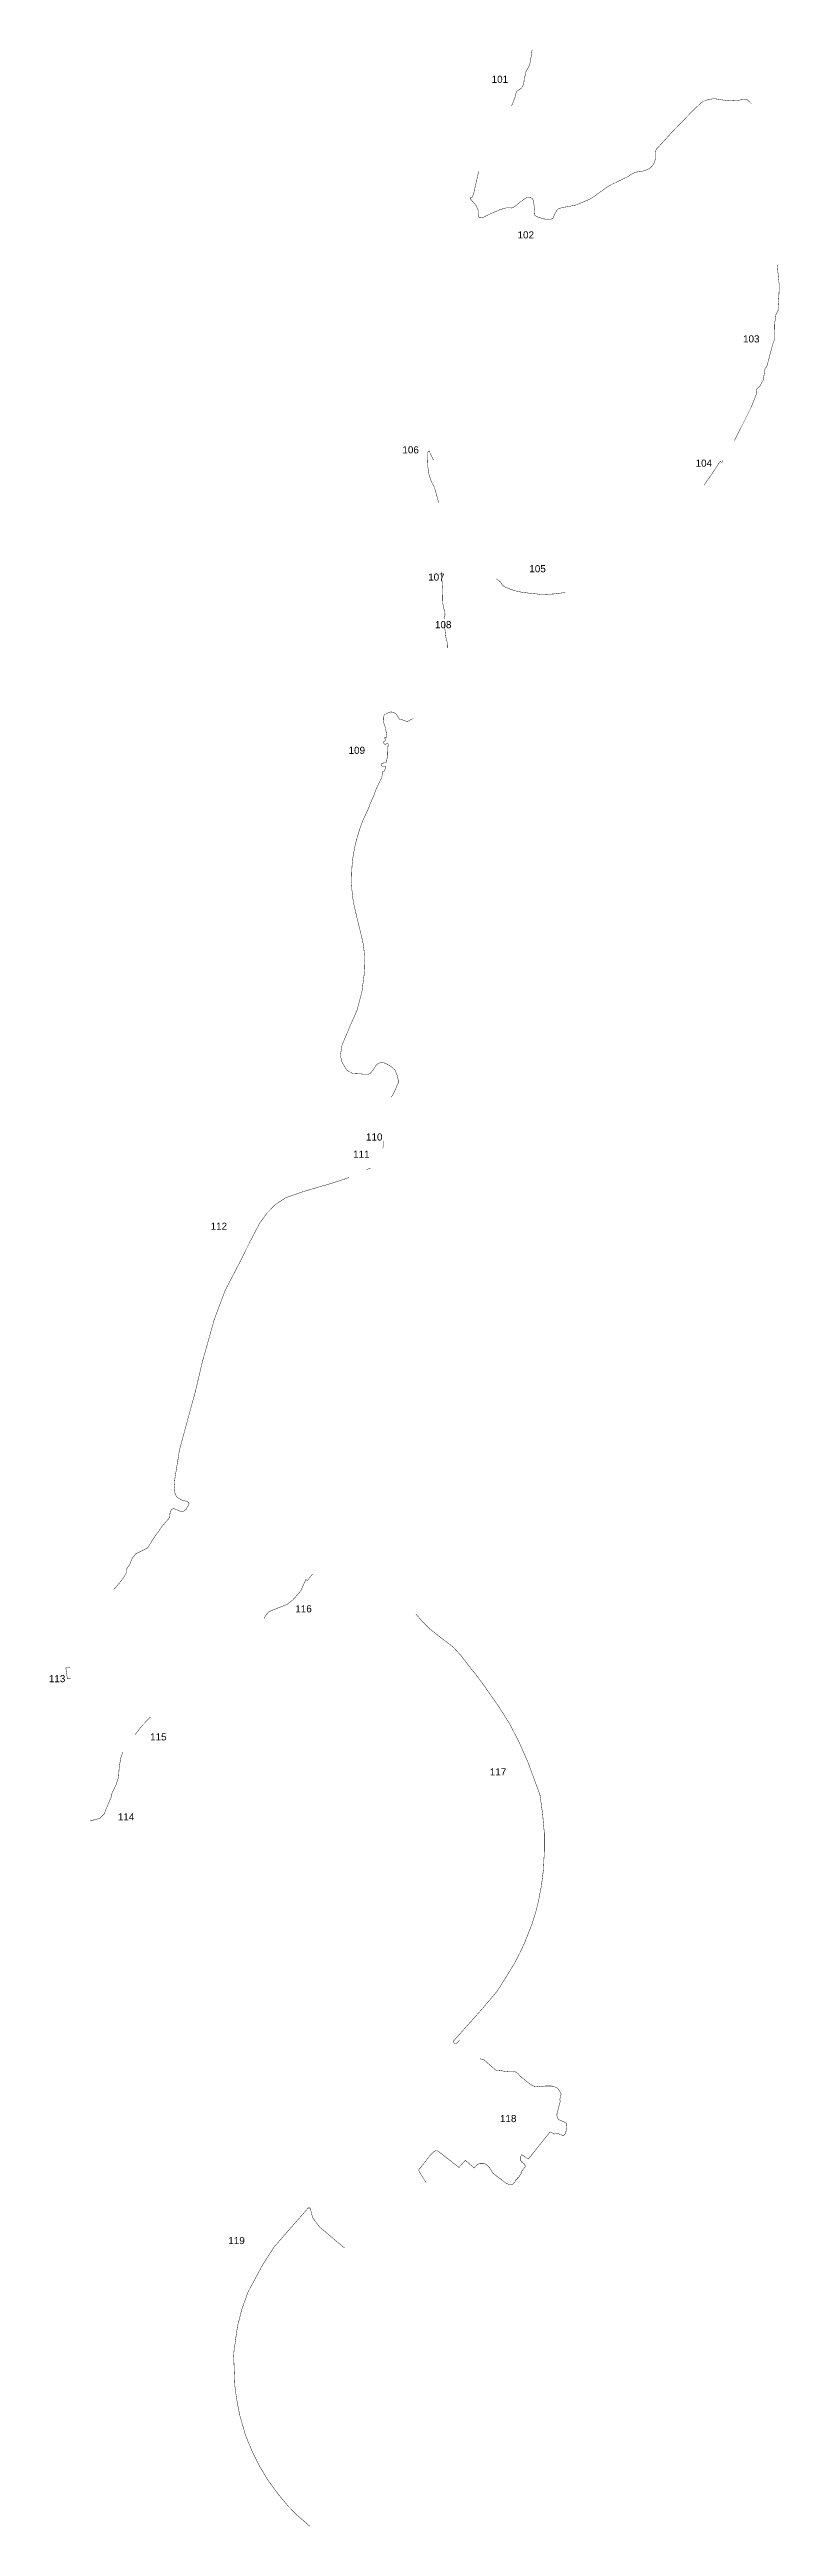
# Model space of a CAD drawing. Header units: metres. Extents: x 254129 to 356845, y 1741129 to 2228052.
# Drawn here: x 267342 to 272495, y 2090570 to 2108052 of the extents above; entities that cross this region are included whole.
import ezdxf

# ---------------------------------------------------------------- set-up
doc = ezdxf.new("R2010")
doc.units = ezdxf.units.M
doc.layers.add('ARTIFICIALLY PROTECTED', color=4, linetype='Continuous')
doc.styles.get("Standard").update_dxf_attribs({"font": 'arial.ttf'})

msp = doc.modelspace()

# ---------------------------------------------------------------- texts
at = {"char_height": 50, "attachment_point": 1}
for s, heights, insert in [('101', [0], (270463, 2107867)), ('102', [0], (270646, 2106769)), ('103', [0], (272238, 2106035)), ('106', [0], (269833, 2105252)), ('104', [0], (271903, 2105158)), ('107', [0], (270015, 2104354)), ('105', [0], (270729, 2104413)), ('108', [0], (270063, 2104018)), ('109', [0], (269453, 2103131)), ('110', [0], (269576, 2100402)), ('111', [0], (269485, 2100280)), ('112', [0], (268479, 2099772)), ('116', [0], (269077, 2097072)), ('113', [0], (267337, 2096579)), ('115', [0], (268052, 2096168)), ('117', [0], (270450, 2095921)), ('114', [0], (267824, 2095604)), ('118', [0], (270522, 2093474)), ('119', [74.2], (268604, 2092613))]:
    msp.add_mtext_dynamic_manual_height_columns(s, width=84.37, gutter_width=1, heights=heights, dxfattribs=dict(at, insert=insert))

# ---------------------------------------------------------------- linework, layer by layer
at = {"layer": 'ARTIFICIALLY PROTECTED', "const_width": 3, "flags": 128}
for points in [[(270750, 2108051), (270748, 2108045), (270740, 2107989), (270732, 2107947), (270724, 2107929), (270704, 2107893), (270704, 2107881), (270701, 2107869), (270694, 2107855), (270693, 2107843), (270691, 2107820), (270686, 2107800), (270678, 2107786), (270670, 2107777), (270657, 2107769), (270640, 2107757), (270636, 2107748), (270628, 2107714), (270604, 2107654)], [(270372, 2107193), (270338, 2107043), (270329, 2107013), (270319, 2107008), (270312, 2107003), (270312, 2106999), (270330, 2106979), (270356, 2106948), (270368, 2106918), (270369, 2106886), (270372, 2106870), (270380, 2106865), (270405, 2106869), (270451, 2106891), (270522, 2106922), (270568, 2106935), (270607, 2106934), (270629, 2106946), (270660, 2106972), (270698, 2107000), (270719, 2107011), (270736, 2107009), (270754, 2106996), (270760, 2106977), (270763, 2106948), (270768, 2106881), (270794, 2106868), (270831, 2106857), (270861, 2106854), (270885, 2106856), (270896, 2106861), (270910, 2106895), (270929, 2106925), (270955, 2106935), (271002, 2106944), (271055, 2106954), (271096, 2106970), (271124, 2106982), (271158, 2106997), (271193, 2107020), (271286, 2107087), (271325, 2107107), (271422, 2107154), (271452, 2107173), (271470, 2107182), (271490, 2107188), (271516, 2107191), (271542, 2107197), (271566, 2107206), (271581, 2107215), (271594, 2107228), (271606, 2107243), (271614, 2107259), (271620, 2107281), (271620, 2107307), (271620, 2107320), (271622, 2107338), (271627, 2107349), (271743, 2107476), (271887, 2107624), (271922, 2107658), (271938, 2107673), (271955, 2107684), (271975, 2107694), (272000, 2107700), (272027, 2107705), (272044, 2107704), (272094, 2107696), (272144, 2107690), (272204, 2107693), (272226, 2107698), (272264, 2107702), (272298, 2107669)], [(272487, 2106534), (272481, 2106529), (272482, 2106510), (272486, 2106462), (272494, 2106389), (272492, 2106329), (272488, 2106268), (272485, 2106209), (272471, 2106183), (272462, 2106124), (272461, 2106070), (272461, 2106008), (272446, 2105968), (272443, 2105955), (272436, 2105928), (272406, 2105814), (272394, 2105803), (272381, 2105720), (272358, 2105679), (272336, 2105656), (272331, 2105637), (272337, 2105632), (272293, 2105522), (272222, 2105380), (272177, 2105292)], [(270053, 2105153), (270022, 2105220), (270011, 2105211), (270011, 2105162), (270013, 2105106), (270020, 2105057), (270030, 2105024), (270043, 2104992), (270059, 2104964), (270071, 2104921), (270085, 2104869), (270089, 2104853)], [(272095, 2105150), (272089, 2105139), (272077, 2105144), (272063, 2105127), (272054, 2105110), (272023, 2105064), (271971, 2104989), (271963, 2104977)], [(270111, 2104366), (270110, 2104345), (270116, 2104247), (270117, 2104211), (270118, 2104150), (270123, 2104111), (270133, 2104087), (270134, 2104062), (270129, 2104036)], [(270983, 2104220), (270906, 2104210), (270832, 2104206), (270805, 2104206), (270783, 2104210), (270730, 2104215), (270675, 2104222), (270630, 2104232), (270593, 2104244), (270570, 2104254), (270549, 2104263), (270538, 2104275), (270525, 2104294), (270496, 2104317)], [(270128, 2104005), (270128, 2104005), (270129, 2103986), (270133, 2103964), (270136, 2103938), (270140, 2103905), (270151, 2103860), (270150, 2103828)], [(269694, 2100297), (269698, 2100307), (269697, 2100352)], [(269581, 2100146), (269608, 2100158)], [(269456, 2100092), (269424, 2100079), (269329, 2100049), (269131, 2099991), (269007, 2099947), (268934, 2099898), (268878, 2099841), (268826, 2099769), (268798, 2099716), (268759, 2099642), (268683, 2099489), (268582, 2099294), (268506, 2099092), (268421, 2098791), (268372, 2098582), (268260, 2098171), (268226, 2097960), (268222, 2097913), (268228, 2097861), (268239, 2097838), (268266, 2097818), (268311, 2097804), (268323, 2097799), (268327, 2097793), (268324, 2097779), (268306, 2097748), (268289, 2097737), (268268, 2097733), (268241, 2097747), (268217, 2097754), (268204, 2097749), (268193, 2097727), (268190, 2097693), (268182, 2097682), (268138, 2097631), (268089, 2097562), (268032, 2097475), (267993, 2097456), (267950, 2097434), (267926, 2097404), (267907, 2097358), (267884, 2097325), (267882, 2097297), (267860, 2097260), (267823, 2097214), (267794, 2097181)], [(268856, 2096978), (268864, 2096993), (268888, 2097025), (268917, 2097038), (269019, 2097078), (269059, 2097109), (269116, 2097174), (269151, 2097253), (269164, 2097247), (269181, 2097271), (269199, 2097291)], [(267485, 2096632), (267457, 2096629), (267468, 2096553), (267494, 2096555)], [(267945, 2096158), (267997, 2096224), (268055, 2096284)], [(267628, 2095549), (267670, 2095561), (267697, 2095567), (267731, 2095603), (267736, 2095621), (267753, 2095662), (267776, 2095714), (267781, 2095740), (267811, 2095804), (267829, 2095857), (267834, 2095927), (267844, 2095989), (267859, 2096034), (267860, 2096037)], [(270382, 2093874), (270389, 2093868), (270406, 2093866), (270499, 2093785), (270528, 2093788), (270549, 2093783), (270562, 2093781), (270575, 2093780), (270586, 2093781), (270605, 2093782), (270629, 2093780), (270652, 2093765), (270663, 2093749), (270735, 2093692), (270761, 2093677), (270795, 2093673), (270816, 2093676), (270845, 2093679), (270866, 2093679), (270885, 2093679), (270910, 2093672), (270928, 2093664), (270937, 2093653), (270941, 2093644), (270947, 2093637), (270954, 2093622), (270945, 2093587), (270947, 2093568), (270925, 2093486), (270924, 2093471), (270926, 2093460), (270929, 2093451), (270937, 2093441), (270968, 2093428), (270981, 2093422), (270988, 2093418), (270994, 2093413), (270993, 2093402), (270992, 2093388), (270988, 2093358), (270981, 2093338), (270969, 2093327), (270925, 2093347), (270904, 2093339), (270876, 2093355), (270722, 2093163), (270675, 2093194), (270666, 2093175), (270670, 2093173), (270665, 2093165), (270666, 2093155), (270673, 2093147), (270671, 2093145), (270674, 2093141), (270678, 2093144), (270688, 2093134), (270703, 2093112), (270670, 2093070), (270674, 2093065), (270653, 2093033), (270650, 2093035), (270646, 2093029), (270648, 2093027), (270641, 2093019), (270639, 2093021), (270633, 2093014), (270635, 2093012), (270617, 2092990), (270604, 2092982), (270583, 2092985), (270569, 2092990), (270554, 2093001), (270526, 2093023), (270475, 2093060), (270466, 2093072), (270449, 2093101), (270427, 2093124), (270405, 2093133), (270381, 2093133), (270361, 2093124), (270340, 2093100), (270278, 2093154), (270233, 2093104), (270225, 2093110), (270085, 2093219), (270077, 2093221), (270069, 2093222), (270063, 2093219), (270056, 2093215), (270047, 2093208), (270031, 2093192), (269960, 2093101), (269952, 2093094), (269949, 2093085), (269952, 2093074), (269985, 2093022), (270001, 2092999)], [(269424, 2092536), (269389, 2092565), (269251, 2092681), (269202, 2092745), (269191, 2092780), (269183, 2092818), (269168, 2092818), (269005, 2092632), (268926, 2092541), (268848, 2092419), (268762, 2092260), (268742, 2092221), (268700, 2092104), (268669, 2091984), (268651, 2091856), (268646, 2091834), (268642, 2091776), (268650, 2091565), (268658, 2091504), (268668, 2091440), (268686, 2091351), (268727, 2091209), (268756, 2091140), (268772, 2091101), (268823, 2090998), (268850, 2090953), (268877, 2090908), (268911, 2090859), (268961, 2090793), (269030, 2090710), (269037, 2090703), (269083, 2090656), (269179, 2090572)]]:
    msp.add_lwpolyline(points, dxfattribs=at)
at = {"layer": 'ARTIFICIALLY PROTECTED', "flags": 128}
for points in [[(269910, 2103330, 3, 3, 0), (269909, 2103330, 3, 3, 0), (269901, 2103326, 3, 3, 0), (269890, 2103321, 3, 3, 0), (269878, 2103314, 3, 3, 0), (269870, 2103311, 3, 3, 0), (269863, 2103311, 3, 3, 0), (269857, 2103312, 3, 3, 0), (269848, 2103316, 3, 3, 0), (269829, 2103323, 3, 3, 0), (269821, 2103326, 3, 3, 0), (269819, 2103325, 3, 3, 0), (269817, 2103324, 3, 3, 0), (269814, 2103325, 3, 3, 0), (269810, 2103330, 3, 3, 0), (269805, 2103338, 3, 3, 0), (269796, 2103353, 3, 3, 0), (269790, 2103361, 3, 3, 0), (269782, 2103367, 3, 3, 0), (269771, 2103373, 3, 3, 0), (269762, 2103376, 3, 3, 0), (269752, 2103377, 3, 3, 0), (269744, 2103375, 3, 3, 0), (269728, 2103369, 3, 3, 0), (269710, 2103360, 3, 3, 0), (269705, 2103355, 3, 3, 0), (269702, 2103348, 3, 3, 0), (269701, 2103337, 3, 3, 0), (269701, 2103328, 3, 3, 0), (269701, 2103322, 3, 3, 0), (269700, 2103320, 3, 3, 0), (269700, 2103320, 3, 3, 0), (269698, 2103317, 3, 3, 0), (269698, 2103314, 3, 3, 0), (269700, 2103306, 3, 3, 0), (269710, 2103276, 3, 3, 0), (269715, 2103256, 3, 3, 0), (269717, 2103245, 3, 3, 0), (269721, 2103225, 3, 3, 0), (269723, 2103214, 3, 3, 0), (269723, 2103206, 3, 3, 0), (269724, 2103205, 3, 3, 0), (269723, 2103202, 3, 3, 0), (269722, 2103198, 3, 3, 0), (269720, 2103197, 3, 3, 0), (269716, 2103197, 3, 3, 0), (269714, 2103197, 3, 3, 0), (269713, 2103198, 3, 3, 0), (269711, 2103198, 3, 3, 0), (269709, 2103197, 3, 3, 0), (269708, 2103195, 3, 3, 0), (269708, 2103191, 3, 3, 0), (269709, 2103188, 3, 3, 0), (269712, 2103187, 3, 3, 0), (269714, 2103185, 3, 3, 0), (269716, 2103181, 3, 3, 0), (269715, 2103179, 3, 3, 0), (269713, 2103175, 3, 3, 0), (269710, 2103172, 3, 3, 0), (269703, 2103169, 3, 3, 0), (269700, 2103167, 3, 3, 0), (269700, 2103165, 3, 3, 0), (269702, 2103159, 3, 3, 0), (269704, 2103153, 3, 3, 0), (269708, 2103148, 3, 3, 0), (269711, 2103147, 3, 3, 0), (269713, 2103147, 3, 3, 0), (269717, 2103150, 3, 3, 0), (269721, 2103153, 3, 3, 0), (269726, 2103154, 3, 3, 0), (269729, 2103154, 3, 3, 0), (269731, 2103153, 3, 3, 0), (269732, 2103151, 3, 3, 0), (269732, 2103145, 3, 3, 0), (269729, 2103088, 3, 3, 0), (269729, 2103069, 3, 3, 0), (269728, 2103062, 3, 3, 0), (269726, 2103053, 3, 3, 0), (269723, 2103044, 3, 3, 0), (269722, 2103033, 3, 3, 0), (269723, 2103030, 3, 3, 0), (269723, 2103026, 3, 3, 0), (269722, 2103024, 3, 3, 0), (269717, 2103021, 3, 3, 0), (269710, 2103018, 3, 3, 0), (269702, 2103017, 3, 3, 0), (269694, 2103016, 3, 3, 0), (269688, 2103013, 3, 3, 0), (269685, 2103012, 3, 3, 0), (269683, 2103009, 3, 3, 0), (269683, 2103005, 3, 3, 0), (269683, 2103001, 3, 3, 0), (269687, 2102996, 3, 3, 0), (269693, 2102994, 3, 3, 0), (269702, 2102994, 3, 3, 0), (269709, 2102995, 3, 3, 0), (269715, 2102994, 3, 3, 0), (269717, 2102993, 3, 3, 0), (269717, 2102991, 3, 3, 0), (269716, 2102985, 3, 3, 0), (269709, 2102967, 3, 3, 0), (269707, 2102961, 3, 3, 0), (269703, 2102959, 3, 3, 0), (269699, 2102958, 3, 3, 0), (269695, 2102957, 3, 3, 0), (269692, 2102954, 3, 3, 0), (269691, 2102950, 3, 3, 0), (269691, 2102946, 3, 3, 0), (269692, 2102942, 3, 3, 0), (269693, 2102939, 3, 3, 0), (269692, 2102935, 3, 3, 0), (269690, 2102928, 3, 3, 0), (269688, 2102918, 3, 3, 0), (269688, 2102911, 3, 3, 0), (269687, 2102908, 3, 3, 0), (269683, 2102905, 3, 3, 0), (269679, 2102898, 3, 3, 0), (269663, 2102864, 3, 3, 0), (269648, 2102832, 3, 3, 0), (269640, 2102812, 3, 3, 0), (269630, 2102782, 3, 3, 0), (269618, 2102758, 3, 3, 0), (269604, 2102725, 3, 3, 0), (269601, 2102715, 3, 3, 0), (269595, 2102699, 3, 3, 0), (269574, 2102654, 3, 3, 0), (269555, 2102613, 3, 3, 0), (269549, 2102597, 3, 3, 0), (269533, 2102554, 3, 3, 0), (269517, 2102502, 3, 3, 0), (269504, 2102455, 3, 3, 0), (269495, 2102415, 3, 3, 0), (269484, 2102351, 3, 3, 0), (269478, 2102295, 3, 3, 0), (269475, 2102240, 3, 3, 0), (269474, 2102166, 3, 3, 0), (269477, 2102119, 3, 3, 0), (269483, 2102062, 3, 3, 0), (269485, 2102051, 3, 3, 0), (269486, 2102041, 3, 3, 0), (269489, 2102026, 3, 3, 0), (269502, 2101968, 3, 3, 0), (269510, 2101935, 3, 3, 0), (269520, 2101894, 3, 3, 0), (269534, 2101836, 3, 3, 0), (269547, 2101783, 3, 3, 0), (269556, 2101743, 3, 3, 0), (269562, 2101695, 3, 3, 0), (269566, 2101649, 3, 3, 0), (269566, 2101630, 3, 3, 0), (269566, 2101622, 3, 3, 0), (269565, 2101594, 3, 3, 0), (269564, 2101577, 3, 3, 0), (269565, 2101558, 3, 3, 0), (269566, 2101547, 3, 3, 0), (269547, 2101400, 3, 3, 0), (269512, 2101269, 3, 3, 0), (269462, 2101157, 3, 3, 0), (269406, 2101022, 3, 3, 0), (269396, 2100955, 3, 3, 0), (269403, 2100914, 3, 3, 0), (269432, 2100861, 3, 3, 0), (269445, 2100845, 3, 3, 0), (269484, 2100825, 3, 3, 0), (269529, 2100823, 3, 3, 0), (269553, 2100821, 3, 3, 0), (269571, 2100820, 3, 3, 0), (269591, 2100820, 3, 3, 0), (269605, 2100825, 3, 3, 0), (269627, 2100850, 3, 3, 0), (269644, 2100878, 3, 3, 0), (269660, 2100894, 3, 3, 0), (269679, 2100903, 3, 3, 0), (269707, 2100899, 3, 3, 0), (269743, 2100881, 3, 3, 0), (269770, 2100861, 3, 3, 0), (269783, 2100846, 3, 3, 0), (269798, 2100807, 3, 3, 0), (269805, 2100772, 3, 3, 0), (269804, 2100759, 3, 3, 0), (269796, 2100744, 3, 3, 0), (269785, 2100713, 3, 3, 0), (269764, 2100672, 3, 3, 0), (269754, 2100658, 0, 0, 0)], [(269928, 2097010, 3, 3, 0), (269974, 2096957, 3, 3, 0), (270024, 2096907, 3, 3, 0), (270111, 2096838, 3, 3, 0), (270167, 2096796, 3, 3, 0), (270198, 2096770, 3, 3, 0), (270246, 2096718, 3, 3, 0), (270282, 2096671, 3, 3, 0), (270317, 2096625, 3, 3, 0), (270349, 2096587, 3, 3, 0), (270417, 2096495, 3, 3, 0), (270522, 2096344, 3, 3, 0), (270593, 2096230, 3, 3, 0), (270659, 2096101, 3, 3, 0), (270721, 2095961, 3, 3, 0), (270777, 2095808, 3, 3, 0), (270804, 2095735, 3, 3, 0), (270823, 2095600, 3, 3, 0), (270835, 2095465, 3, 3, 0), (270835, 2095334, 3, 3, 0), (270829, 2095206, 3, 3, 0), (270815, 2095094, 3, 3, 0), (270794, 2094983, 3, 3, 0), (270774, 2094903, 3, 3, 0), (270749, 2094824, 3, 3, 0), (270693, 2094682, 3, 3, 0), (270662, 2094617, 3, 3, 0), (270629, 2094552, 3, 3, 0), (270561, 2094441, 3, 3, 0), (270503, 2094349, 3, 3, 0), (270398, 2094225, 3, 3, 0), (270193, 2093995, 3, 3, 0), (270194, 2093989, 3, 3, 0), (270195, 2093983, 3, 3, 0), (270204, 2093978, 3, 3, 0), (270214, 2093978, 3, 3, 0), (270237, 2094001, 0, 0, 0)]]:
    msp.add_lwpolyline(points, format="xyseb", dxfattribs=at)

msp.set_redraw_order([(e.dxf.handle, doc.entitydb.next_handle()) for e in msp.query("TEXT MTEXT ATTDEF DIMENSION ARC_DIMENSION")])  # texts and dimensions are drawn at this point

doc.saveas('drawing.dxf')
